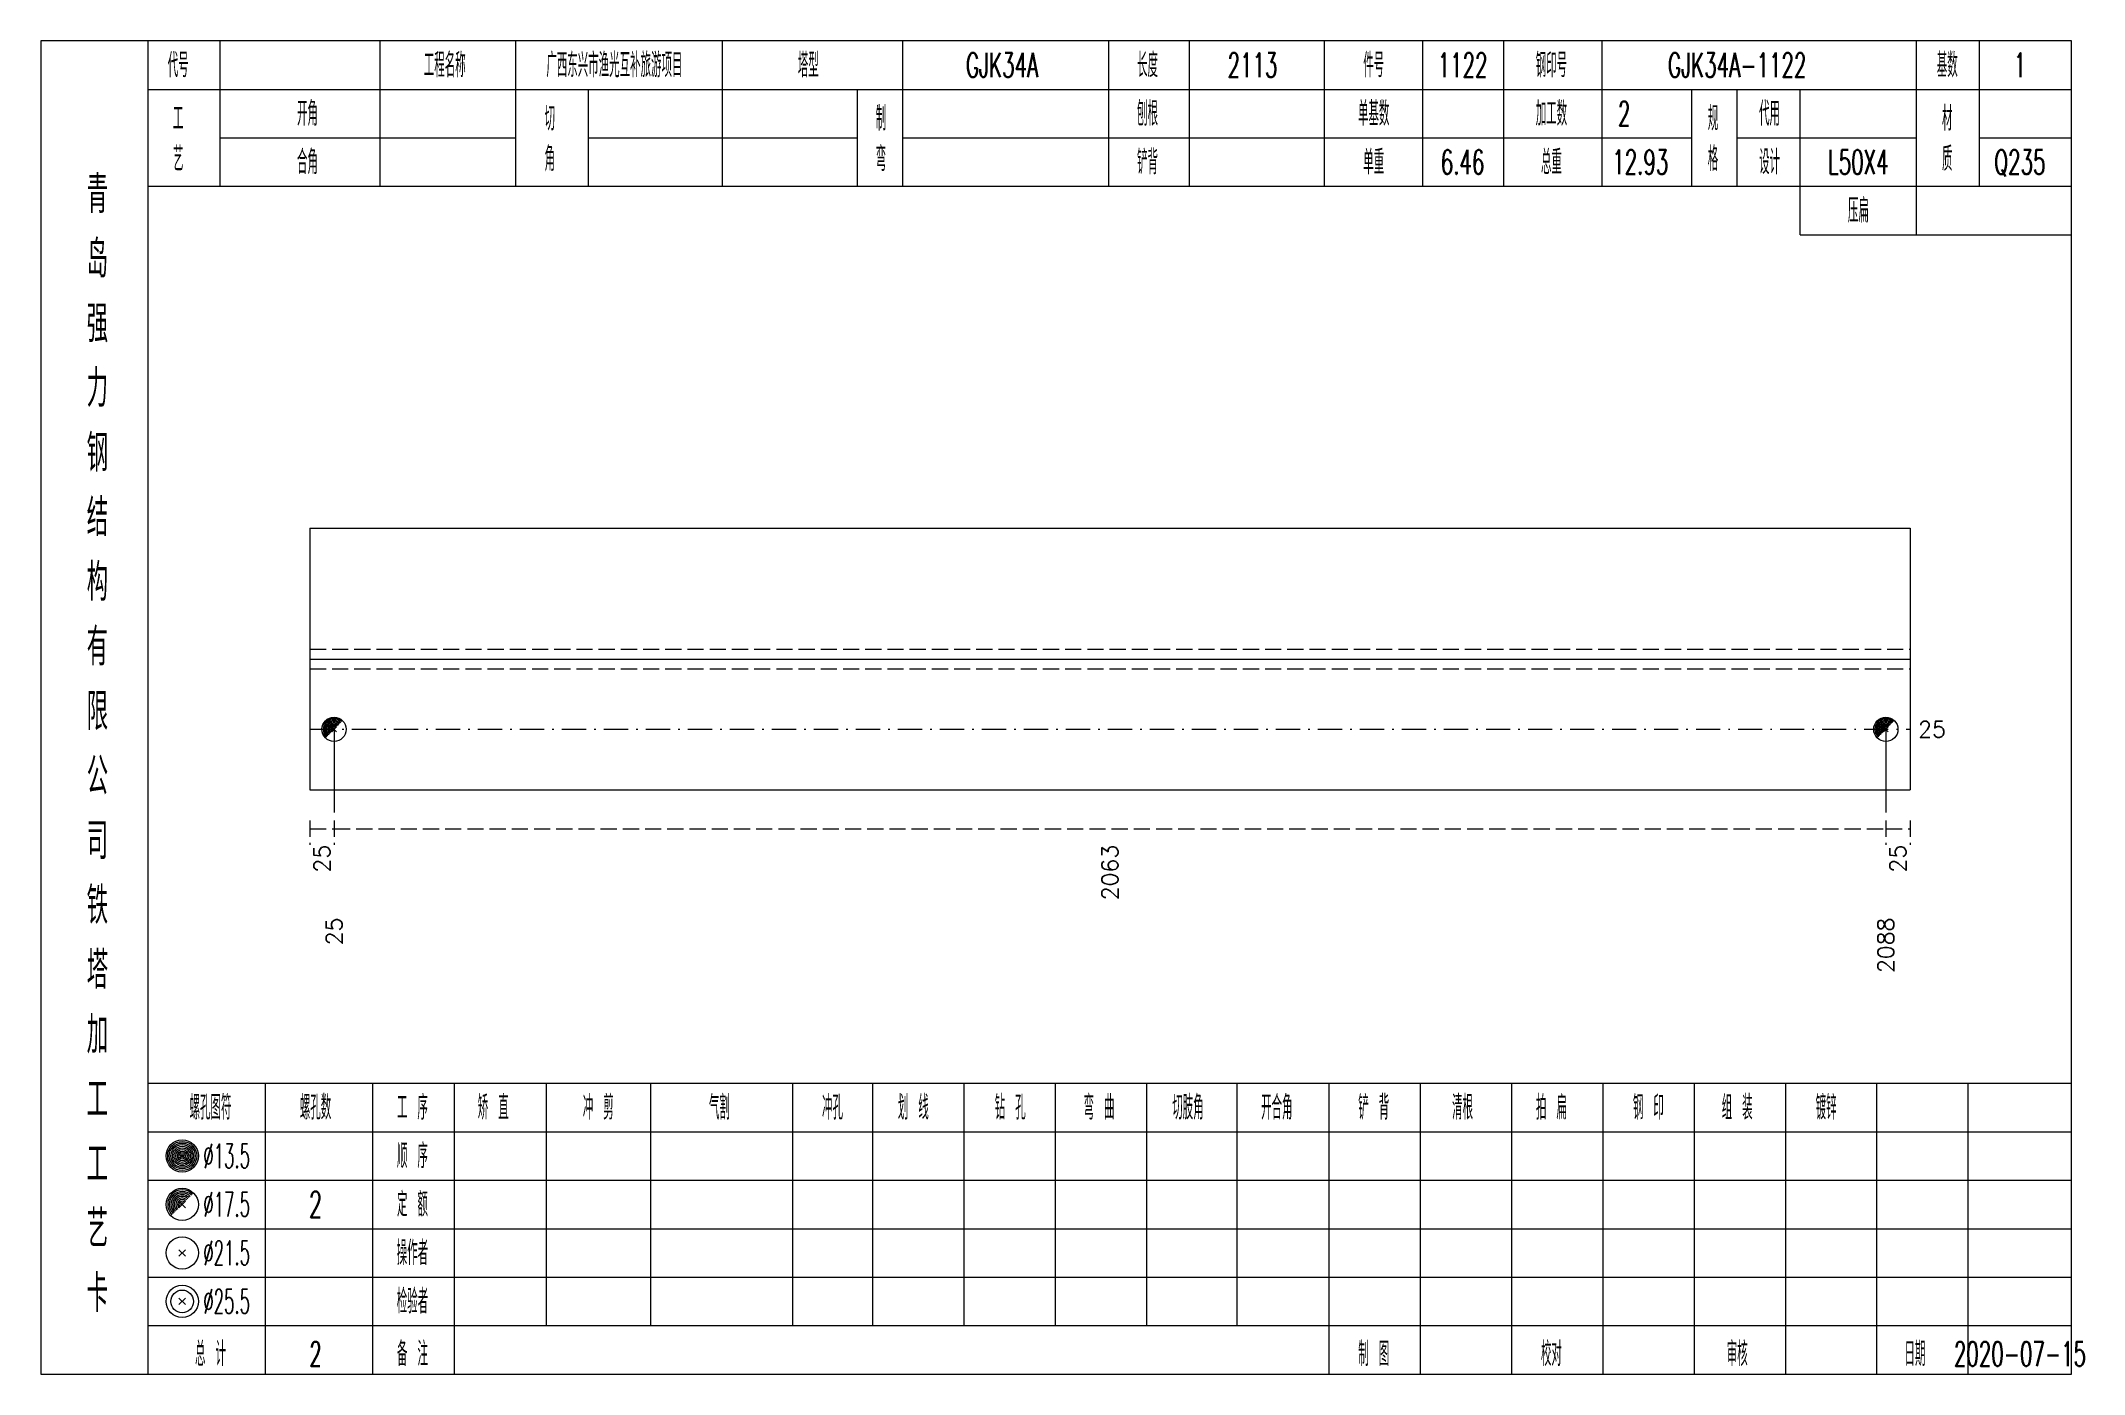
# Model space of a CAD drawing. Extents: x 0 to 2606, y -377 to 6479.
# Drawn here: x 1045.6 to 1298.5, y 1575 to 1740 of the extents above; entities that cross this region are included whole.
import ezdxf
from ezdxf.enums import TextEntityAlignment as Align

# ---------------------------------------------------------------- set-up
doc = ezdxf.new("R2010")
doc.units = 0
doc.header["$MEASUREMENT"] = 0
doc.linetypes.add('一点画线', pattern=[5.2, 3, -1, 0.2, -1])
doc.linetypes.add('虚线', pattern=[2.75, 2, -0.75])
doc.layers.get('0').update_dxf_attribs({"linetype": 'CONTINUOUS', "lineweight": 25})
doc.layers.add('1', color=7, linetype='CONTINUOUS', lineweight=25)
doc.layers.add('4', color=7, linetype='CONTINUOUS', lineweight=25)
doc.styles.get("Standard").update_dxf_attribs({"font": 'simplex.shx', "width": 0.7, "height": 3, "bigfont": 'gbhzfs.shx'})

msp = doc.modelspace()

# ---------------------------------------------------------------- texts
at = {"color": 7, "linetype": 'Continuous', "lineweight": 13}
msp.add_text('25', height=2, dxfattribs=at).set_placement((1278, 1654.8), align=Align.MIDDLE_LEFT)
at = {"color": 8, "linetype": 'Continuous', "lineweight": 9}
for s, p in [('25', (1080.4, 1640.5)), ('2063', (1177.95, 1640.5)), ('25', (1275.5, 1640.5))]:
    msp.add_text(s, height=2, rotation=90, dxfattribs=at).set_placement(p, align=Align.MIDDLE_RIGHT)
at = {"layer": '1', "color": 7, "linetype": 'Continuous', "lineweight": 13}
for s, p in [('25', (1081.9, 1631.5)), ('2088', (1274, 1631.5))]:
    msp.add_text(s, height=2, rotation=90, dxfattribs=at).set_placement(p, align=Align.MIDDLE_RIGHT)
at = {"layer": '4', "color": 1, "linetype": 'Continuous', "lineweight": 13}
for s, height, width, p in [('代号', 3, 0.6, (1062.6, 1737)), ('工程名称', 3, 0.6, (1095.6, 1737)), ('广西东兴市渔光互补旅游项目', 3, 0.6, (1116.6, 1737)), ('塔型', 3, 0.6, (1140.6, 1737)), ('GJK34A', 3, 0.6, (1164.6, 1737)), ('长度', 3, 0.6, (1182.6, 1737)), ('2113', 3, 0.6, (1195.6, 1737)), ('件号', 3, 0.6, (1210.6, 1737)), ('1122', 3, 0.6, (1221.6, 1737)), ('钢印号', 3, 0.6, (1232.6, 1737)), ('GJK34A-1122', 3, 0.6, (1255.6, 1737)), ('基数', 3, 0.6, (1281.6, 1737)), ('1', 3, 0.6, (1290.6, 1737)), ('开角', 3, 0.6, (1078.6, 1731)), ('刨根', 3, 0.6, (1182.6, 1731)), ('单基数', 3, 0.6, (1210.6, 1731)), ('加工数', 3, 0.6, (1232.6, 1731)), ('代用', 3, 0.6, (1259.6, 1731)), ('工', 3, 0.6, (1062.6, 1730.4)), ('切', 3, 0.6, (1108.6, 1730.4)), ('制', 3, 0.6, (1149.6, 1730.4)), ('2', 3, 0.6, (1241.6, 1731)), ('规', 3, 0.6, (1252.6, 1730.4)), ('材', 3, 0.6, (1281.6, 1730.4)), ('艺', 3, 0.6, (1062.6, 1725.4)), ('合角', 3, 0.6, (1078.6, 1725)), ('角', 3, 0.6, (1108.6, 1725.4)), ('弯', 3, 0.6, (1149.6, 1725.4)), ('铲背', 3, 0.6, (1182.6, 1725)), ('单重', 3, 0.6, (1210.6, 1725)), ('6.46', 3, 0.6, (1221.6, 1725)), ('总重', 3, 0.6, (1232.6, 1725)), ('12.93', 3, 0.6, (1243.6, 1725)), ('格', 3, 0.6, (1252.6, 1725.4)), ('设计', 3, 0.6, (1259.6, 1725)), ('L50X4', 3, 0.6, (1270.6, 1725)), ('质', 3, 0.6, (1281.6, 1725.4)), ('Q235', 3, 0.6, (1290.6, 1725)), ('青', 4.6, 0.8, (1052.6, 1721)), ('压扁', 3, 0.6, (1270.6, 1719)), ('岛', 4.6, 0.8, (1052.6, 1713)), ('强', 4.6, 0.8, (1052.6, 1705)), ('力', 4.6, 0.8, (1052.6, 1697)), ('钢', 4.6, 0.8, (1052.6, 1689)), ('结', 4.6, 0.8, (1052.6, 1681)), ('构', 4.6, 0.8, (1052.6, 1673)), ('有', 4.6, 0.8, (1052.6, 1665)), ('限', 4.6, 0.8, (1052.6, 1657)), ('公', 4.6, 0.8, (1052.6, 1649)), ('司', 4.6, 0.8, (1052.6, 1641)), ('铁', 4.6, 0.8, (1052.6, 1633)), ('塔', 4.6, 0.8, (1052.6, 1625)), ('加', 4.6, 0.8, (1052.6, 1617)), ('工', 4.6, 0.8, (1052.6, 1609)), ('螺孔图符', 3, 0.6, (1066.6, 1608)), ('螺孔数', 3, 0.6, (1079.6, 1608)), ('工 序', 3, 0.6, (1091.6, 1608)), ('矫 直', 3, 0.6, (1101.6, 1608)), ('冲 剪', 3, 0.6, (1114.6, 1608)), ('气割', 3, 0.6, (1129.6, 1608)), ('冲孔', 3, 0.6, (1143.6, 1608)), ('划 线', 3, 0.6, (1153.6, 1608)), ('钻 孔', 3, 0.6, (1165.6, 1608)), ('弯 曲', 3, 0.6, (1176.6, 1608)), ('切肢角', 3, 0.6, (1187.6, 1608)), ('开合角', 3, 0.6, (1198.6, 1608)), ('铲 背', 3, 0.6, (1210.6, 1608)), ('清根', 3, 0.6, (1221.6, 1608)), ('拍 扁', 3, 0.6, (1232.6, 1608)), ('钢 印', 3, 0.6, (1244.6, 1608)), ('组 装', 3, 0.6, (1255.6, 1608)), ('镀锌', 3, 0.6, (1266.6, 1608)), ('顺 序', 3, 0.6, (1091.6, 1602)), ('工', 4.6, 0.8, (1052.6, 1601)), ('%%C13.5', 3, 0.5, (1068.6, 1602)), ('%%C17.5', 3, 0.5, (1068.6, 1596)), ('2', 3.2, 0.6, (1079.6, 1596)), ('定 额', 3, 0.6, (1091.6, 1596)), ('艺', 4.6, 0.8, (1052.6, 1593)), ('%%C21.5', 3, 0.5, (1068.6, 1590)), ('操作者', 3, 0.6, (1091.6, 1590)), ('卡', 4.6, 0.8, (1052.6, 1585)), ('%%C25.5', 3, 0.5, (1068.6, 1584)), ('检验者', 3, 0.6, (1091.6, 1584)), ('总 计', 3, 0.6, (1066.6, 1577.5)), ('2', 3, 0.6, (1079.6, 1577.5)), ('备 注', 3, 0.6, (1091.6, 1577.5)), ('制 图', 3, 0.6, (1210.6, 1577.5)), ('校对', 3, 0.6, (1232.6, 1577.5)), ('审核', 3, 0.6, (1255.6, 1577.5)), ('日期', 3, 0.6, (1277.6, 1577.5)), ('2020-07-15', 3, 0.6, (1290.6, 1577.5))]:
    msp.add_text(s, height=height, dxfattribs=dict(at, width=width)).set_placement(p, align=Align.MIDDLE_CENTER)

# ---------------------------------------------------------------- linework, layer by layer
at = {"color": 7, "linetype": 'Continuous', "lineweight": 18}
for p, q in [((1078.9, 1679.7), (1078.9, 1647.3)), ((1078.9, 1679.7), (1277, 1679.7)), ((1277, 1679.7), (1277, 1647.3)), ((1078.9, 1663.5), (1277, 1663.5))]:
    msp.add_line(p, q, dxfattribs=at)
at = {"color": 1, "linetype": '虚线', "lineweight": 18}
for p, q in [((1078.9, 1664.7), (1277, 1664.7)), ((1078.9, 1662.3), (1277, 1662.3))]:
    msp.add_line(p, q, dxfattribs=at)
at = {"color": 3, "linetype": '一点画线', "lineweight": 13}
msp.add_line((1078.9, 1654.8), (1277, 1654.8), dxfattribs=at)
at = {"color": 7, "linetype": 'Continuous', "lineweight": 13}
for p, q in [((1081.9, 1654.8), (1081.9, 1644.5)), ((1274, 1654.8), (1274, 1644.5))]:
    msp.add_line(p, q, dxfattribs=at)
at = {"color": 8, "linetype": '虚线', "lineweight": 9}
for p, q in [((1078.9, 1643.5), (1078.9, 1640.5)), ((1078.9, 1642.5), (1081.9, 1642.5)), ((1081.9, 1643.5), (1081.9, 1640.5)), ((1081.9, 1643.5), (1081.9, 1640.5)), ((1081.9, 1642.5), (1274, 1642.5)), ((1274, 1643.5), (1274, 1640.5)), ((1274, 1643.5), (1274, 1640.5)), ((1274, 1642.5), (1277, 1642.5)), ((1277, 1643.5), (1277, 1640.5))]:
    msp.add_line(p, q, dxfattribs=at)
at = {"layer": '1', "color": 7, "linetype": 'Continuous', "lineweight": 0}
for p, q in [((1081.6, 1654.5), (1082.2, 1655.1)), ((1081.6, 1655.1), (1082.2, 1654.5)), ((1273.7, 1654.5), (1274.3, 1655.1)), ((1273.7, 1655.1), (1274.3, 1654.5))]:
    msp.add_line(p, q, dxfattribs=at)
at = {"layer": '1', "color": 7, "linetype": 'Continuous', "lineweight": 18}
msp.add_line((1078.9, 1647.3), (1277, 1647.3), dxfattribs=at)
at = {"layer": '1', "color": 7, "linetype": 'Continuous', "lineweight": 13}
for centre in [(1081.9, 1654.8), (1274, 1654.8)]:
    msp.add_circle(centre, 1.5, dxfattribs=at)
for centre, radius in [((1081.9, 1654.8), 1.35), ((1081.9, 1654.8), 1.2), ((1081.9, 1654.8), 1.05), ((1081.9, 1654.8), 0.9), ((1081.9, 1654.8), 0.75), ((1081.9, 1654.8), 0.6), ((1081.9, 1654.8), 0.45), ((1081.9, 1654.8), 0.3), ((1081.9, 1654.8), 0.15), ((1274, 1654.8), 1.35), ((1274, 1654.8), 1.2), ((1274, 1654.8), 1.05), ((1274, 1654.8), 0.9), ((1274, 1654.8), 0.75), ((1274, 1654.8), 0.6), ((1274, 1654.8), 0.45), ((1274, 1654.8), 0.3), ((1274, 1654.8), 0.15)]:
    msp.add_arc(centre, radius, 45, 225, dxfattribs=at)
at = {"layer": '4', "color": 1, "linetype": 'Continuous', "lineweight": 18}
for p, q in [((1058.9, 1575), (1058.9, 1740)), ((1067.8, 1722), (1067.8, 1740)), ((1087.6, 1722), (1087.6, 1740)), ((1104.4, 1722), (1104.4, 1740)), ((1130, 1722), (1130, 1740)), ((1152.3, 1722), (1152.3, 1740)), ((1177.8, 1722), (1177.8, 1740)), ((1187.8, 1722), (1187.8, 1740)), ((1204.5, 1722), (1204.5, 1740)), ((1216.7, 1722), (1216.7, 1740)), ((1226.7, 1722), (1226.7, 1740)), ((1238.9, 1722), (1238.9, 1740)), ((1277.8, 1716), (1277.8, 1740)), ((1285.6, 1722), (1285.6, 1740)), ((1058.9, 1734), (1297, 1734)), ((1113.4, 1722), (1113.4, 1734)), ((1146.7, 1722), (1146.7, 1734)), ((1250, 1722), (1250, 1734)), ((1255.6, 1722), (1255.6, 1734)), ((1263.4, 1716), (1263.4, 1734)), ((1067.8, 1728), (1104.4, 1728)), ((1113.4, 1728), (1146.7, 1728)), ((1152.3, 1728), (1250, 1728)), ((1255.6, 1728), (1277.8, 1728)), ((1285.6, 1728), (1297, 1728)), ((1058.9, 1722), (1297, 1722)), ((1263.4, 1716), (1297, 1716)), ((1058.9, 1611), (1297, 1611)), ((1073.4, 1575), (1073.4, 1611)), ((1086.7, 1575), (1086.7, 1611)), ((1096.8, 1575), (1096.8, 1611)), ((1108.2, 1581), (1108.2, 1611)), ((1121.1, 1581), (1121.1, 1611)), ((1138.7, 1581), (1138.7, 1611)), ((1148.6, 1581), (1148.6, 1611)), ((1159.9, 1581), (1159.9, 1611)), ((1171.2, 1581), (1171.2, 1611)), ((1182.5, 1581), (1182.5, 1611)), ((1193.7, 1581), (1193.7, 1611)), ((1205.1, 1581), (1205.1, 1611)), ((1216.4, 1581), (1216.4, 1611)), ((1227.7, 1581), (1227.7, 1611)), ((1239, 1581), (1239, 1611)), ((1250.3, 1581), (1250.3, 1611)), ((1261.6, 1581), (1261.6, 1611)), ((1272.9, 1581), (1272.9, 1611)), ((1284.2, 1581), (1284.2, 1611)), ((1058.9, 1605), (1297, 1605)), ((1058.9, 1599), (1297, 1599)), ((1058.9, 1593), (1297, 1593)), ((1058.9, 1587), (1297, 1587)), ((1058.9, 1581), (1297, 1581)), ((1205.1, 1575), (1205.1, 1581)), ((1216.4, 1575), (1216.4, 1581)), ((1227.7, 1575), (1227.7, 1581)), ((1239, 1575), (1239, 1581)), ((1250.3, 1575), (1250.3, 1581)), ((1261.6, 1575), (1261.6, 1581)), ((1272.9, 1575), (1272.9, 1581)), ((1284.2, 1575), (1284.2, 1581))]:
    msp.add_line(p, q, dxfattribs=at)
at = {"layer": '4', "color": 7, "linetype": 'Continuous', "lineweight": 13}
for p, q in [((1062.9, 1601.8), (1063.3, 1602.2)), ((1063.3, 1601.8), (1062.9, 1602.2)), ((1062.7, 1589.6), (1063.5, 1590.4)), ((1063.5, 1589.6), (1062.7, 1590.4)), ((1062.7, 1583.6), (1063.5, 1584.4)), ((1063.5, 1583.6), (1062.7, 1584.4))]:
    msp.add_line(p, q, dxfattribs=at)
at = {"layer": '4', "color": 7, "linetype": 'Continuous', "lineweight": 0}
for p, q in [((1062.7, 1595.6), (1063.5, 1596.4)), ((1062.7, 1596.4), (1063.5, 1595.6))]:
    msp.add_line(p, q, dxfattribs=at)
at = {"layer": '4', "color": 1, "linetype": 'Continuous', "lineweight": 18}
msp.add_lwpolyline([(1045.6, 1740), (1045.6, 1575), (1297, 1575), (1297, 1740)], close=True, dxfattribs=at)
at = {"layer": '4', "color": 7, "linetype": 'Continuous', "lineweight": 13}
for centre, radius in [((1063.1, 1602), 2), ((1063.1, 1602), 1.8), ((1063.1, 1602), 1.6), ((1063.1, 1602), 1.4), ((1063.1, 1602), 1.2), ((1063.1, 1602), 1), ((1063.1, 1602), 0.8), ((1063.1, 1602), 0.6), ((1063.1, 1602), 0.4), ((1063.1, 1602), 0.2), ((1063.1, 1596), 2), ((1063.1, 1590), 2), ((1063.1, 1584), 2), ((1063.1, 1584), 1.4)]:
    msp.add_circle(centre, radius, dxfattribs=at)
for radius in [1.8, 1.6, 1.4, 1.2, 1, 0.8, 0.6, 0.4, 0.2]:
    msp.add_arc((1063.1, 1596), radius, 45, 225, dxfattribs=at)

msp.set_redraw_order([(e.dxf.handle, doc.entitydb.next_handle()) for e in msp.query("TEXT MTEXT ATTDEF DIMENSION ARC_DIMENSION")])  # texts and dimensions are drawn at this point

doc.saveas('drawing.dxf')
